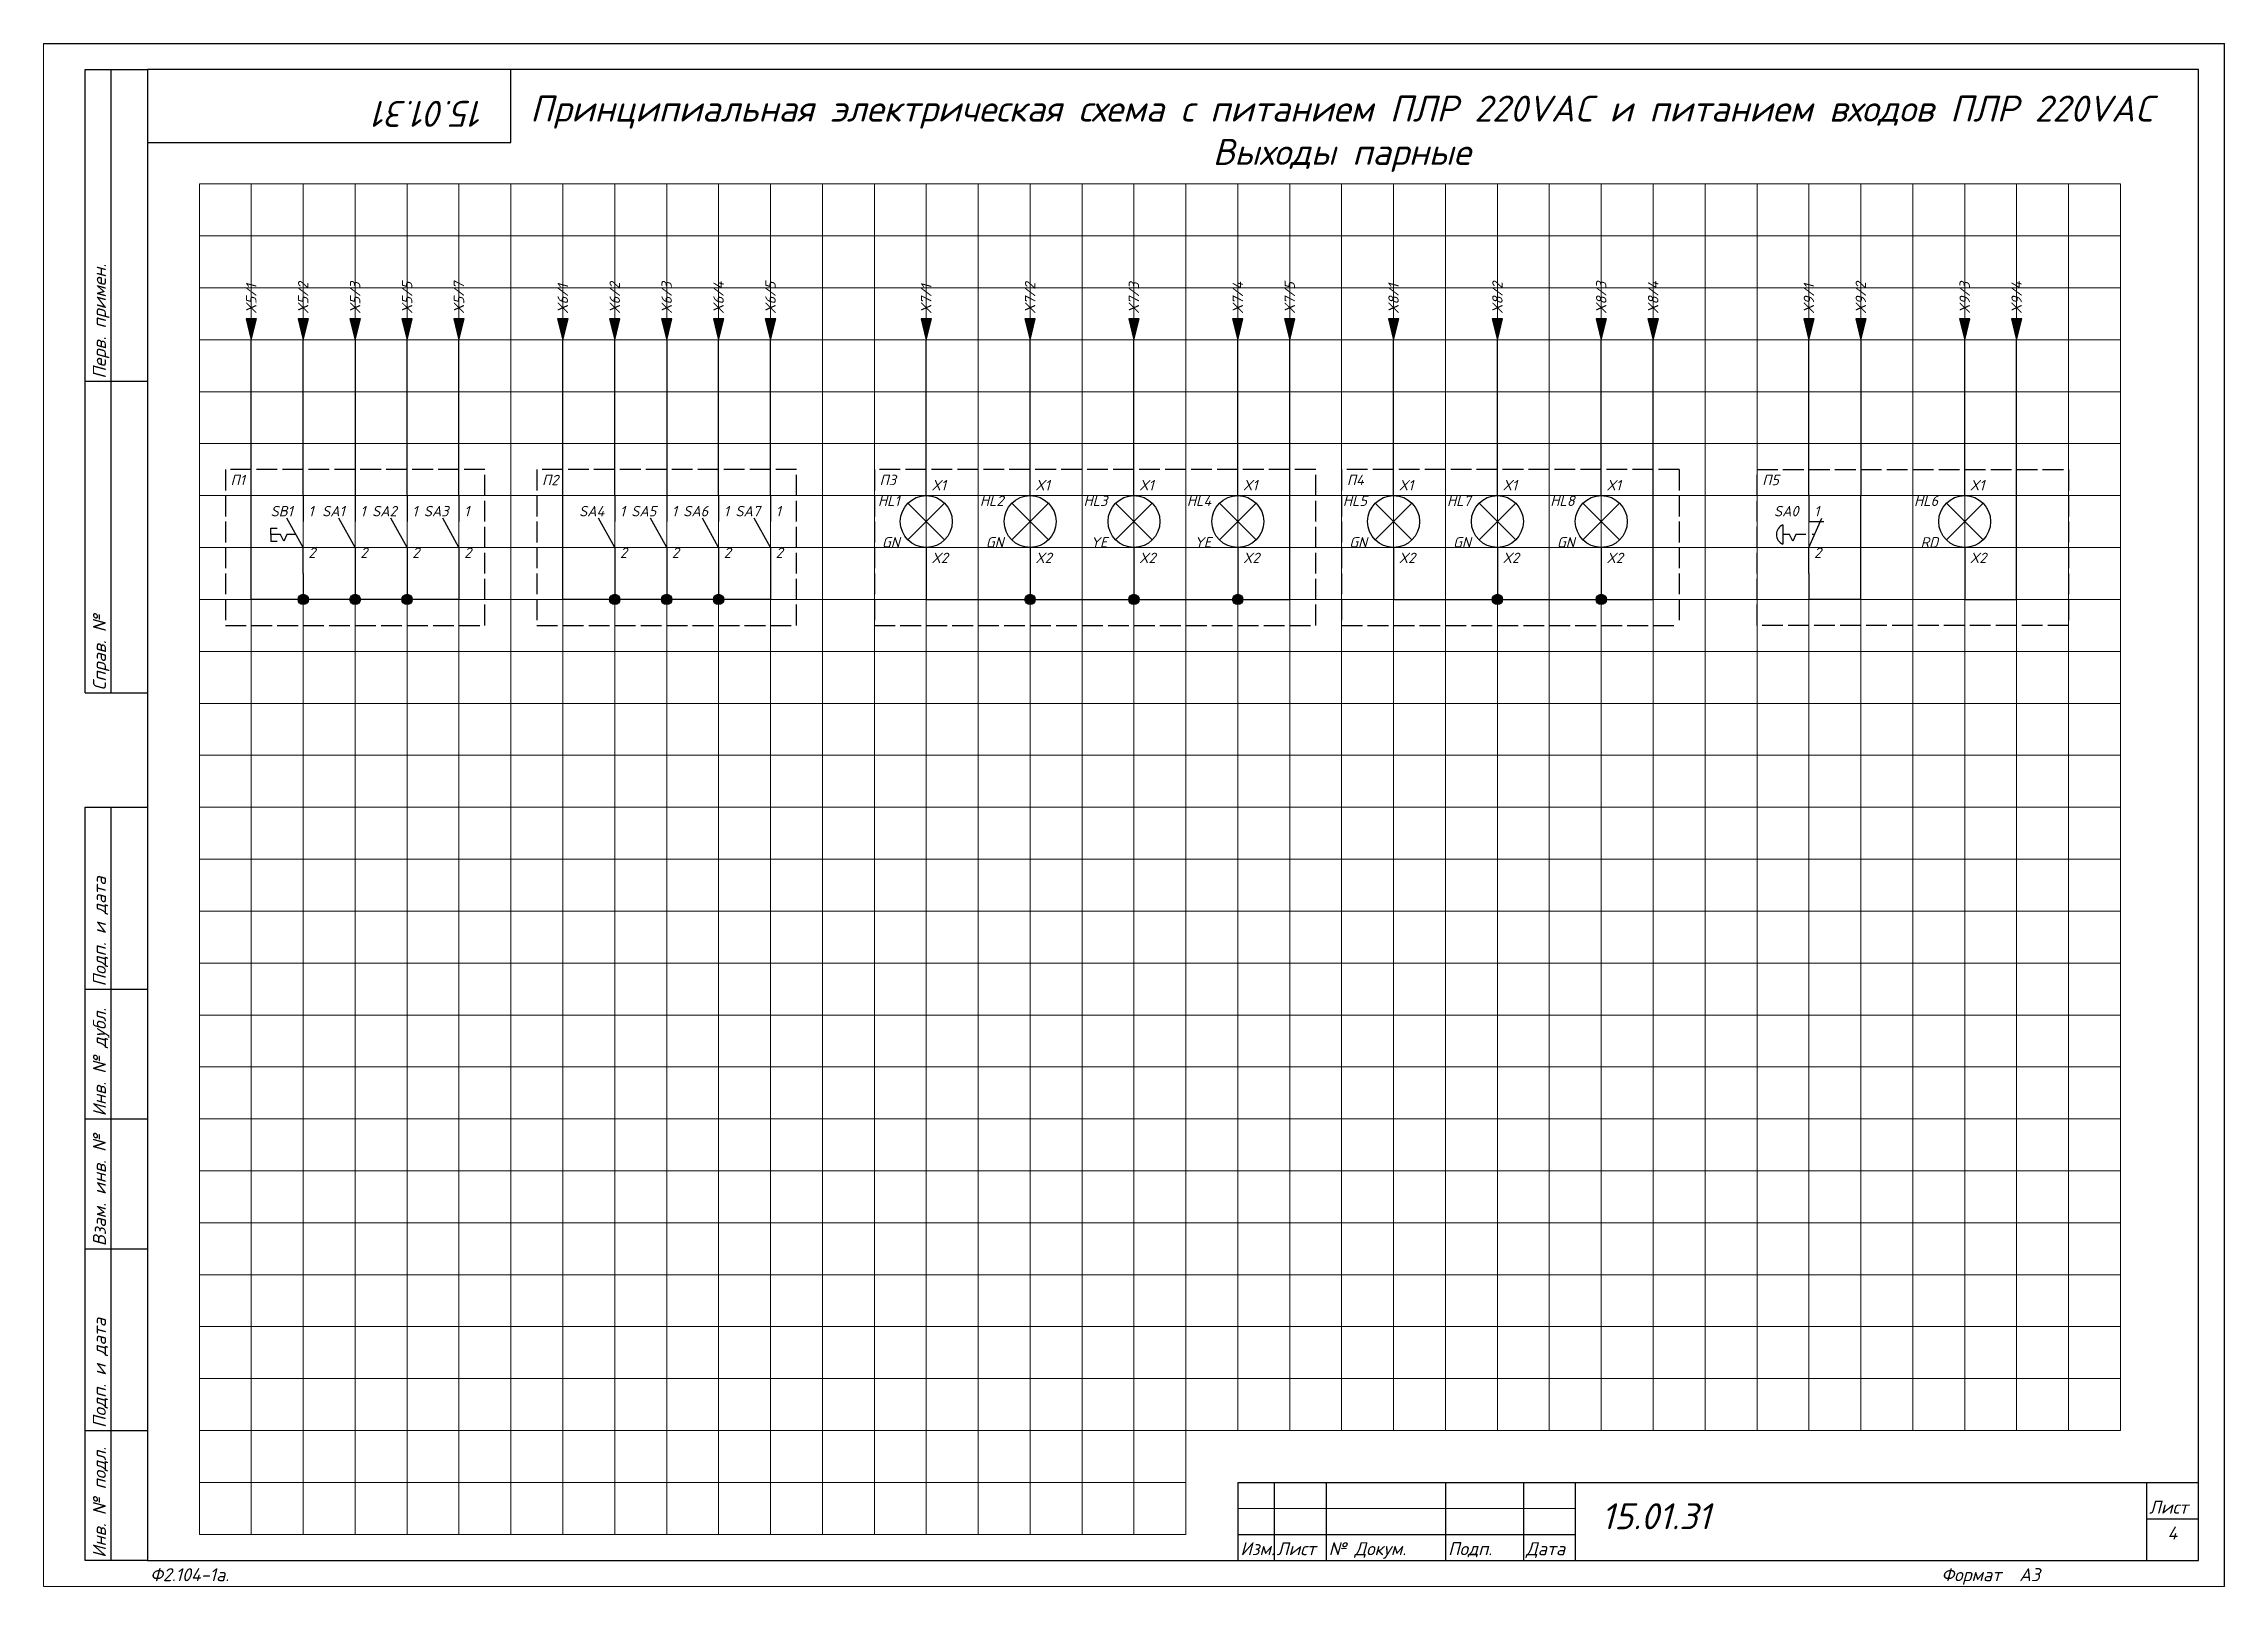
# Paper-space layout 'Эл4' of a CAD drawing. Header units: millimetres. Extents: x 0 to 420, y 0 to 297.
# The model-space entities are those that its viewports show. They can reach past a viewport. Long polylines and large blocks are cut down to what shows.
import ezdxf
from ezdxf.enums import TextEntityAlignment as Align

# ---------------------------------------------------------------- set-up
doc = ezdxf.new("R2010")
doc.units = ezdxf.units.MM
doc.linetypes.add('Ш4х1_Гост_ЕСКД', pattern=[5, 4, -1])
for name, color, linetype, lineweight in [('4', 4, 'Continuous', 15), ('Основная', 7, 'Continuous', 30), ('Штриховая', 7, 'Ш4х1_Гост_ЕСКД', 30)]:
    doc.layers.add(name, color=color, linetype=linetype, lineweight=lineweight)
doc.layers.add('Привязки', color=2, linetype='Continuous', lineweight=0, plot=False, transparency=0.8)
doc.layers.add('рамка', color=253, linetype='Continuous', lineweight=5, transparency=0.8)
doc.styles.add('текст', font='isocpeui.ttf')

psp = doc.layouts.new('Эл4')

msp = doc.modelspace()

# ---------------------------------------------------------------- texts
at = {"layer": 'Основная', "style": 'текст'}
for s, width, heights, insert, char_height, attachment_point in [('Принципиальная электрическая схема с питанием ПЛР 220VAC и питанием входов ПЛР 220VAC\\PВыходы парные', 333.9398066, [15.99579], (7410.0001, 586.99998), 5, 2), ('X1', 3, [0], (7331, 511), 2, 7), ('X1', 3, [0], (7351, 511), 2, 7), ('X1', 3, [0], (7371, 511), 2, 7), ('X1', 3, [0], (7391, 511), 2, 7), ('X1', 3, [0], (7421, 511), 2, 7), ('X1', 3, [0], (7441, 511), 2, 7), ('X1', 3, [0], (7461, 511), 2, 7), ('X1', 3, [0], (7531, 511), 2, 7), ('1', 3, [0], (7211, 506), 2, 7), ('1', 3, [0], (7221, 506), 2, 7), ('1', 3, [0], (7231, 506), 2, 7), ('1', 3, [0], (7241, 506), 2, 7), ('1', 3, [0], (7271, 506), 2, 7), ('1', 3, [0], (7281, 506), 2, 7), ('1', 3, [0], (7291, 506), 2, 7), ('1', 3, [0], (7301, 506), 2, 7), ('1', 3, [0], (7501, 506), 2, 7), ('2', 3, [0], (7211, 498), 2, 7), ('2', 3, [0], (7221, 498), 2, 7), ('2', 3, [0], (7231, 498), 2, 7), ('2', 3, [0], (7241, 498), 2, 7), ('2', 3, [0], (7271, 498), 2, 7), ('2', 3, [0], (7281, 498), 2, 7), ('2', 3, [0], (7291, 498), 2, 7), ('2', 3, [0], (7301, 498), 2, 7), ('2', 3, [0], (7501, 498), 2, 7), ('X2', 3, [0], (7331, 497), 2, 7), ('X2', 3, [0], (7351, 497), 2, 7), ('X2', 3, [0], (7371, 497), 2, 7), ('X2', 3, [0], (7391, 497), 2, 7), ('X2', 3, [0], (7421, 497), 2, 7), ('X2', 3, [0], (7441, 497), 2, 7), ('X2', 3, [0], (7461, 497), 2, 7), ('X2', 3, [0], (7531, 497), 2, 7)]:
    msp.add_mtext_dynamic_manual_height_columns(s, width=width, gutter_width=200, heights=heights, dxfattribs=dict(at, insert=insert, char_height=char_height, attachment_point=attachment_point))
at = {"layer": 'Основная', "char_height": 2, "attachment_point": 1, "rotation": 90, "style": 'текст'}
for s, insert in [('X5/1', (7199, 545)), ('X5/2', (7209, 545)), ('X5/3', (7219, 545)), ('X5/5', (7229, 545)), ('X5/7', (7239, 545)), ('X6/1', (7259, 545)), ('X6/2', (7269, 545)), ('X6/3', (7279, 545)), ('X6/4', (7289, 545)), ('X6/5', (7299, 545)), ('X7/1', (7329, 545)), ('X7/2', (7349, 545)), ('X7/3', (7369, 545)), ('X7/4', (7389, 545)), ('X7/5', (7399, 545)), ('X8/1', (7419, 545)), ('X8/2', (7439, 545)), ('X8/3', (7459, 545)), ('X8/4', (7469, 545)), ('X9/1', (7499, 545)), ('X9/2', (7509, 545)), ('X9/3', (7529, 545)), ('X9/4', (7539, 545))]:
    msp.add_mtext_dynamic_manual_height_columns(s, width=5.8793103, gutter_width=200, heights=[0], dxfattribs=dict(at, insert=insert))
at = {"layer": 'Основная', "char_height": 2, "width": 3.8793103, "style": 'текст'}
for s, insert, attachment_point in [('П1', (7196, 512), 7), ('П2', (7256, 512), 7), ('П3', (7321, 512), 7), ('П4', (7411, 512), 7), ('П5', (7491, 512), 7), ('HL1', (7324.87931, 508), 9), ('HL2', (7344.87931, 508), 9), ('HL3', (7364.87931, 508), 9), ('HL4', (7384.87931, 508), 9), ('HL5', (7414.87931, 508), 9), ('HL7', (7434.87931, 508), 9), ('HL8', (7454.87931, 508), 9), ('HL6', (7524.87931, 508), 9), ('SB1', (7208, 506), 9), ('SА1', (7218, 506), 9), ('SА2', (7228, 506), 9), ('SА3', (7238, 506), 9), ('SА4', (7268, 506), 9), ('SА5', (7278, 506), 9), ('SА6', (7288, 506), 9), ('SА7', (7298, 506), 9), ('SА0', (7498, 506), 9), ('GN', (7324.87931, 500), 9), ('GN', (7344.87931, 500), 9), ('YE', (7364.87931, 500), 9), ('YE', (7384.87931, 500), 9), ('GN', (7414.87931, 500), 9), ('GN', (7434.87931, 500), 9), ('GN', (7454.87931, 500), 9), ('RD', (7524.87931, 500), 9)]:
    msp.add_mtext(s, dxfattribs=dict(at, insert=insert, attachment_point=attachment_point))

# ---------------------------------------------------------------- blocks, each defined once
blk = doc.blocks.new('*U110')
for p, q in [((8, 232), (8, 292)), ((8, 292), (20, 292)), ((13, 232), (13, 292)), ((90, 292), (90, 292)), ((90, 292), (90, 292)), ((90, 278), (90, 292)), ((90, 292), (90, 292)), ((90, 292), (90, 292)), ((90, 292), (90, 292)), ((20, 278), (90, 278)), ((8, 232), (20, 232)), ((8, 172), (8, 232)), ((13, 172), (13, 232)), ((8, 172), (20, 172)), ((8, 115), (8, 150)), ((8, 150), (20, 150)), ((13, 115), (13, 150)), ((8, 90), (8, 115)), ((8, 115), (20, 115)), ((13, 90), (13, 115)), ((8, 65), (8, 90)), ((8, 90), (20, 90)), ((13, 65), (13, 90)), ((8, 30), (8, 65)), ((8, 65), (20, 65)), ((13, 30), (13, 65)), ((8, 5), (8, 30)), ((8, 30), (20, 30)), ((13, 5), (13, 30)), ((230, 20), (415, 20)), ((230, 20), (230, 5)), ((237, 20), (237, 5)), ((247, 20), (247, 5)), ((270, 20), (270, 5)), ((285, 20), (285, 5)), ((295, 20), (295, 5)), ((405, 20), (405, 5)), ((415, 20), (415, 20)), ((415, 20), (415, 20)), ((405, 13), (415, 13)), ((230, 10), (295, 10)), ((20, 5), (8, 5)), ((230, 5), (295, 5)), ((415, 5), (415, 5)), ((415, 5), (415, 5)), ((415, 5), (415, 5)), ((415, 5), (415, 5)), ((415, 5), (415, 5)), ((415, 5), (415, 5)), ((415, 5), (415, 5))]:
    blk.add_line(p, q)
blk.add_lwpolyline([(20, 5), (415, 5), (415, 292), (20, 292)], close=True)
at = {"layer": '4'}
for p, q in [((230, 15), (295, 15)), ((415, 5), (415, 5)), ((415, 5), (415, 5)), ((415, 5), (415, 5)), ((415, 5), (415, 5)), ((415, 5), (415, 5)), ((415, 5), (415, 5)), ((415, 5), (415, 5)), ((415, 5), (415, 5)), ((415, 5), (415, 5))]:
    blk.add_line(p, q, dxfattribs=at)
at = {"layer": 'Привязки'}
blk.add_lwpolyline([(0, 0), (420, 0), (420, 297), (0, 297)], close=True, dxfattribs=at)
at = {"layer": 'рамка'}
blk.add_lwpolyline([(0, 297), (420, 297), (420, 0), (0, 0)], close=True, dxfattribs=at)
at = {"style": 'текст'}
for s, p in [('Перв. примен.', (12, 232.5)), ('Справ. №', (12, 172.5)), ('Подп. и дата', (12, 115.5)), ('Инв. № дубл.', (12, 90.5)), ('Взам. инв. №', (12, 65.5)), ('Подп. и дата', (12, 30.5)), ('Инв. № подл.', (12, 5.5))]:
    blk.add_text(s, height=2.5, rotation=90, dxfattribs=at).set_placement(p)
for s, height, p in [('Лист', 2.5, (405.5, 14)), ('Изм.', 2.5, (230.5, 6)), ('Лист', 2.5, (237.5, 6)), ('№ Докум.', 2.5, (247.5, 6)), ('Подп.', 2.5, (270.5, 6)), ('Дата', 2.5, (285.5, 6)), ('Ф2.104-1.', 0.005, (20, 4.99)), ('Разраб.', 0.0000135, (415, 5)), ('Пров.', 0.0000135, (415, 5)), ('Т.контр.', 0.0000135, (415, 5)), ('Н.контр.', 0.0000135, (415, 5)), ('Утв.', 0.0000135, (415, 5)), ('Лит.', 0.0000135, (415, 5)), ('Масса', 0.0000135, (415, 5)), ('Масштаб', 0.0000135, (415, 5)), ('Листов', 0.0000135, (415, 5)), ('Ф2.104-1а.', 2.5, (20.5, 1)), ('Формат', 2.5, (365.5, 1)), ('А3', 2.5, (380.5, 1)), ('А4', 0.025, (419.61, 0.01)), ('А2', 0.00833, (419.87, 0)), ('А1', 0.00625, (419.9, 0)), ('А0', 0.005, (419.92, 0))]:
    blk.add_text(s, height=height, dxfattribs=at).set_placement(p)
for tag, p, height in [('12', (90, 292), 0.00000373), ('13', (90, 292), 0.00000373), ('27', (90, 292), 0.00000522), ('29', (105, 249), 3.5), ('ИЗМ2', (230.5, 16), 2.5), ('ЛИСТИЗМ2', (237.5, 16), 2.5), ('№ДОКУМИЗМ2', (247.5, 16), 2.5), ('28', (415, 20), 0.0000438), ('ИЗМ1', (230.5, 11), 2.5), ('ЛИСТИЗМ1', (237.5, 11), 2.5), ('№ДОКУМИЗМ1', (247.5, 11), 2.5), ('ПОДПИЗМ1', (270.5, 11), 2.5), ('ДАТАИЗМ1', (285.5, 11), 2.5), ('ДАТАНКОНТР', (285.5, 11), 2.5), ('ОБОЗНАЧЕНИЕ', (300, 11), 5), ('ДАТАУТВ', (285.5, 6), 2.5), ('РАЗРАБ', (415, 5), 0.0000135), ('ЛИСТОВ', (415, 5), 0.0000135), ('ПРОВ', (415, 5), 0.0000135), ('ТКОНТР', (415, 5), 0.0000135), ('НКОНТР', (415, 5), 0.0000135), ('УТВ', (415, 5), 0.0000135), ('10', (415, 5), 0.0000135), ('11', (415, 5), 0.0000135), ('ПОДПИЗМ2', (415, 5), 0.0000135), ('ДАТАИЗМ2', (415, 5), 0.0000135), ('ИЗМ3', (415, 5), 0.0000135), ('ЛИСТИЗМ3', (415, 5), 0.0000135), ('№ДОКУМИЗМ3', (415, 5), 0.0000135), ('ПОДПИЗМ3', (415, 5), 0.0000135), ('ДАТАИЗМ3', (415, 5), 0.0000135), ('ИЗМ4', (415, 5), 0.0000135), ('ЛИСТИЗМ4', (415, 5), 0.0000135), ('№ДОКУМИЗМ4', (415, 5), 0.0000135), ('ПОДПИЗМ4', (415, 5), 0.0000135), ('ДАТАИЗМ4', (415, 5), 0.0000135), ('ДАТАРАЗРАБ', (415, 5), 0.0000135), ('ДАТАПРОВ', (415, 5), 0.0000135), ('ДАТАТКОНТР', (415, 5), 0.0000135)]:
    blk.add_attdef(tag, p, '', height=height, dxfattribs=at)
for tag, p, height, rotation in [('ОБОЗНАЧЕНИЕ-ВЕРХ', (85, 286), 3.5, 180), ('ПРИМЕНЯЕМОСТЬ', (19, 232.5), 2.5, 90), ('СПРАВ№', (19, 172.5), 2.5, 90), ('ДАТАУЧЁТАДУБЛ', (19, 115.5), 2.5, 90), ('ИНВ№ДУБЛ', (19, 90.5), 2.5, 90), ('ВЗАМИНВ№', (19, 65.5), 2.5, 90), ('ДАТАУЧЁТА', (19, 30.5), 2.5, 90), ('ИНВ№ПОДЛ', (19, 5.5), 2.5, 90)]:
    blk.add_attdef(tag, p, '', height=height, rotation=rotation, dxfattribs=at)
blk.add_attdef('30', text='', height=5, dxfattribs=at).set_placement((355, 34), align=Align.MIDDLE)
for tag, height, p in [('ЛИСТ', 2.5, (410, 9)), ('НАИМЕНОВАНИЕ1', 0.000027, (415, 5)), ('НАИМЕНОВАНИЕ2', 0.0000189, (415, 5)), ('НАИМЕНОВАНИЕ3', 0.0000189, (415, 5)), ('НАИМЕНОВАНИЕ4', 0.0000135, (415, 5)), ('МАССА', 0.0000189, (415, 5)), ('МАСШТАБ', 0.0000189, (415, 5)), ('МАТЕРИАЛ1', 0.0000135, (415, 5)), ('МАТЕРИАЛ2', 0.0000135, (415, 5)), ('МАТЕРИАЛ3', 0.0000135, (415, 5)), ('ПРЕДПРИЯТИЕ1', 0.0000189, (415, 5)), ('ПРЕДПРИЯТИЕ2', 0.0000189, (415, 5)), ('ПРЕДПРИЯТИЕ3', 0.0000189, (415, 5))]:
    blk.add_attdef(tag, text='', height=height, dxfattribs=at).set_placement(p, align=Align.CENTER)
for tag in ['ЛИТЕРА', 'ЛИТЕРА2', 'ЛИТЕРА3']:
    blk.add_attdef(tag, text='', height=0.0000135, dxfattribs=at).set_placement((415, 5), align=Align.RIGHT)
for tag in ['ИНДЕКС', 'ИНДЕКС2', 'ИНДЕКС3']:
    blk.add_attdef(tag, text='', height=0.0000135, dxfattribs=at).set_placement((415, 5), align=Align.TOP_LEFT)

# ---------------------------------------------------------------- hatches: boundary and pattern name
at = {"layer": 'Основная'}
h = msp.add_hatch(color=256, dxfattribs=at)
h.dxf.hatch_style = 1
h.paths.add_polyline_path([(7200, 540), (7201, 544), (7200, 544)])
h.paths.add_polyline_path([(7200, 540), (7200, 544), (7199, 544)])
h = msp.add_hatch(color=256, dxfattribs=at)
h.dxf.hatch_style = 1
h.paths.add_polyline_path([(7210, 540), (7211, 544), (7210, 544)])
h.paths.add_polyline_path([(7210, 540), (7210, 544), (7209, 544)])
h = msp.add_hatch(color=256, dxfattribs=at)
h.dxf.hatch_style = 1
h.paths.add_polyline_path([(7220, 540), (7221, 544), (7220, 544)])
h.paths.add_polyline_path([(7220, 540), (7220, 544), (7219, 544)])
h = msp.add_hatch(color=256, dxfattribs=at)
h.dxf.hatch_style = 1
h.paths.add_polyline_path([(7230, 540), (7231, 544), (7230, 544)])
h.paths.add_polyline_path([(7230, 540), (7230, 544), (7229, 544)])
h = msp.add_hatch(color=256, dxfattribs=at)
h.dxf.hatch_style = 1
h.paths.add_polyline_path([(7240, 540), (7241, 544), (7240, 544)])
h.paths.add_polyline_path([(7240, 540), (7240, 544), (7239, 544)])
h = msp.add_hatch(color=256, dxfattribs=at)
h.dxf.hatch_style = 1
h.paths.add_polyline_path([(7260, 540), (7261, 544), (7260, 544)])
h.paths.add_polyline_path([(7260, 540), (7260, 544), (7259, 544)])
h = msp.add_hatch(color=256, dxfattribs=at)
h.dxf.hatch_style = 1
h.paths.add_polyline_path([(7270, 540), (7271, 544), (7270, 544)])
h.paths.add_polyline_path([(7270, 540), (7270, 544), (7269, 544)])
h = msp.add_hatch(color=256, dxfattribs=at)
h.dxf.hatch_style = 1
h.paths.add_polyline_path([(7280, 540), (7281, 544), (7280, 544)])
h.paths.add_polyline_path([(7280, 540), (7280, 544), (7279, 544)])
h = msp.add_hatch(color=256, dxfattribs=at)
h.dxf.hatch_style = 1
h.paths.add_polyline_path([(7290, 540), (7291, 544), (7290, 544)])
h.paths.add_polyline_path([(7290, 540), (7290, 544), (7289, 544)])
h = msp.add_hatch(color=256, dxfattribs=at)
h.dxf.hatch_style = 1
h.paths.add_polyline_path([(7300, 540), (7301, 544), (7300, 544)])
h.paths.add_polyline_path([(7300, 540), (7300, 544), (7299, 544)])
h = msp.add_hatch(color=256, dxfattribs=at)
h.dxf.hatch_style = 1
h.paths.add_polyline_path([(7330, 540), (7331, 544), (7330, 544)])
h.paths.add_polyline_path([(7330, 540), (7330, 544), (7329, 544)])
h = msp.add_hatch(color=256, dxfattribs=at)
h.dxf.hatch_style = 1
h.paths.add_polyline_path([(7350, 540), (7351, 544), (7350, 544)])
h.paths.add_polyline_path([(7350, 540), (7350, 544), (7349, 544)])
h = msp.add_hatch(color=256, dxfattribs=at)
h.dxf.hatch_style = 1
h.paths.add_polyline_path([(7370, 540), (7371, 544), (7370, 544)])
h.paths.add_polyline_path([(7370, 540), (7370, 544), (7369, 544)])
h = msp.add_hatch(color=256, dxfattribs=at)
h.dxf.hatch_style = 1
h.paths.add_polyline_path([(7390, 540), (7391, 544), (7390, 544)])
h.paths.add_polyline_path([(7390, 540), (7390, 544), (7389, 544)])
h = msp.add_hatch(color=256, dxfattribs=at)
h.dxf.hatch_style = 1
h.paths.add_polyline_path([(7400, 540), (7401, 544), (7400, 544)])
h.paths.add_polyline_path([(7400, 540), (7400, 544), (7399, 544)])
h = msp.add_hatch(color=256, dxfattribs=at)
h.dxf.hatch_style = 1
h.paths.add_polyline_path([(7420, 540), (7421, 544), (7420, 544)])
h.paths.add_polyline_path([(7420, 540), (7420, 544), (7419, 544)])
h = msp.add_hatch(color=256, dxfattribs=at)
h.dxf.hatch_style = 1
h.paths.add_polyline_path([(7440, 540), (7441, 544), (7440, 544)])
h.paths.add_polyline_path([(7440, 540), (7440, 544), (7439, 544)])
h = msp.add_hatch(color=256, dxfattribs=at)
h.dxf.hatch_style = 1
h.paths.add_polyline_path([(7460, 540), (7461, 544), (7460, 544)])
h.paths.add_polyline_path([(7460, 540), (7460, 544), (7459, 544)])
h = msp.add_hatch(color=256, dxfattribs=at)
h.dxf.hatch_style = 1
h.paths.add_polyline_path([(7470, 540), (7471, 544), (7470, 544)])
h.paths.add_polyline_path([(7470, 540), (7470, 544), (7469, 544)])
h = msp.add_hatch(color=256, dxfattribs=at)
h.dxf.hatch_style = 1
h.paths.add_polyline_path([(7500, 540), (7501, 544), (7500, 544)])
h.paths.add_polyline_path([(7500, 540), (7500, 544), (7499, 544)])
h = msp.add_hatch(color=256, dxfattribs=at)
h.dxf.hatch_style = 1
h.paths.add_polyline_path([(7510, 540), (7511, 544), (7510, 544)])
h.paths.add_polyline_path([(7510, 540), (7510, 544), (7509, 544)])
h = msp.add_hatch(color=256, dxfattribs=at)
h.dxf.hatch_style = 1
h.paths.add_polyline_path([(7530, 540), (7531, 544), (7530, 544)])
h.paths.add_polyline_path([(7530, 540), (7530, 544), (7529, 544)])
h = msp.add_hatch(color=256, dxfattribs=at)
h.dxf.hatch_style = 1
h.paths.add_polyline_path([(7540, 540), (7541, 544), (7540, 544)])
h.paths.add_polyline_path([(7540, 540), (7540, 544), (7539, 544)])
h = msp.add_hatch(color=256, dxfattribs=at)
h.dxf.hatch_style = 1
h.paths.add_polyline_path([(7210, 490), (7210, 491, 0.414213562), (7209, 490)])
h.paths.add_polyline_path([(7211, 490, 0.414213562), (7210, 491), (7210, 490)])
h.paths.add_polyline_path([(7209, 490, 0.414213562), (7210, 489), (7210, 490)])
h.paths.add_polyline_path([(7210, 490), (7210, 489, 0.414213562), (7211, 490)])
h = msp.add_hatch(color=256, dxfattribs=at)
h.dxf.hatch_style = 1
h.paths.add_polyline_path([(7220, 490), (7220, 491, 0.414213562), (7219, 490)])
h.paths.add_polyline_path([(7221, 490, 0.414213562), (7220, 491), (7220, 490)])
h.paths.add_polyline_path([(7219, 490, 0.414213562), (7220, 489), (7220, 490)])
h.paths.add_polyline_path([(7220, 490), (7220, 489, 0.414213562), (7221, 490)])
h = msp.add_hatch(color=256, dxfattribs=at)
h.dxf.hatch_style = 1
h.paths.add_polyline_path([(7230, 490), (7230, 491, 0.414213562), (7229, 490)])
h.paths.add_polyline_path([(7231, 490, 0.414213562), (7230, 491), (7230, 490)])
h.paths.add_polyline_path([(7229, 490, 0.414213562), (7230, 489), (7230, 490)])
h.paths.add_polyline_path([(7230, 490), (7230, 489, 0.414213562), (7231, 490)])
h = msp.add_hatch(color=256, dxfattribs=at)
h.dxf.hatch_style = 1
h.paths.add_polyline_path([(7270, 490), (7270, 491, 0.414213562), (7269, 490)])
h.paths.add_polyline_path([(7271, 490, 0.414213562), (7270, 491), (7270, 490)])
h.paths.add_polyline_path([(7269, 490, 0.414213562), (7270, 489), (7270, 490)])
h.paths.add_polyline_path([(7270, 490), (7270, 489, 0.414213562), (7271, 490)])
h = msp.add_hatch(color=256, dxfattribs=at)
h.dxf.hatch_style = 1
h.paths.add_polyline_path([(7280, 490), (7280, 491, 0.414213562), (7279, 490)])
h.paths.add_polyline_path([(7281, 490, 0.414213562), (7280, 491), (7280, 490)])
h.paths.add_polyline_path([(7279, 490, 0.414213562), (7280, 489), (7280, 490)])
h.paths.add_polyline_path([(7280, 490), (7280, 489, 0.414213562), (7281, 490)])
h = msp.add_hatch(color=256, dxfattribs=at)
h.dxf.hatch_style = 1
h.paths.add_polyline_path([(7290, 490), (7290, 491, 0.414213562), (7289, 490)])
h.paths.add_polyline_path([(7291, 490, 0.414213562), (7290, 491), (7290, 490)])
h.paths.add_polyline_path([(7289, 490, 0.414213562), (7290, 489), (7290, 490)])
h.paths.add_polyline_path([(7290, 490), (7290, 489, 0.414213562), (7291, 490)])
h = msp.add_hatch(color=256, dxfattribs=at)
h.dxf.hatch_style = 1
h.paths.add_polyline_path([(7350, 490), (7350, 491, 0.414213562), (7349, 490)])
h.paths.add_polyline_path([(7351, 490, 0.414213562), (7350, 491), (7350, 490)])
h.paths.add_polyline_path([(7349, 490, 0.414213562), (7350, 489), (7350, 490)])
h.paths.add_polyline_path([(7350, 490), (7350, 489, 0.414213562), (7351, 490)])
h = msp.add_hatch(color=256, dxfattribs=at)
h.dxf.hatch_style = 1
h.paths.add_polyline_path([(7370, 490), (7370, 491, 0.414213562), (7369, 490)])
h.paths.add_polyline_path([(7371, 490, 0.414213562), (7370, 491), (7370, 490)])
h.paths.add_polyline_path([(7369, 490, 0.414213562), (7370, 489), (7370, 490)])
h.paths.add_polyline_path([(7370, 490), (7370, 489, 0.414213562), (7371, 490)])
h = msp.add_hatch(color=256, dxfattribs=at)
h.dxf.hatch_style = 1
h.paths.add_polyline_path([(7390, 490), (7390, 491, 0.414213562), (7389, 490)])
h.paths.add_polyline_path([(7391, 490, 0.414213562), (7390, 491), (7390, 490)])
h.paths.add_polyline_path([(7389, 490, 0.414213562), (7390, 489), (7390, 490)])
h.paths.add_polyline_path([(7390, 490), (7390, 489, 0.414213562), (7391, 490)])
h = msp.add_hatch(color=256, dxfattribs=at)
h.dxf.hatch_style = 1
h.paths.add_polyline_path([(7440, 490), (7440, 491, 0.414213562), (7439, 490)])
h.paths.add_polyline_path([(7441, 490, 0.414213562), (7440, 491), (7440, 490)])
h.paths.add_polyline_path([(7439, 490, 0.414213562), (7440, 489), (7440, 490)])
h.paths.add_polyline_path([(7440, 490), (7440, 489, 0.414213562), (7441, 490)])
h = msp.add_hatch(color=256, dxfattribs=at)
h.dxf.hatch_style = 1
h.paths.add_polyline_path([(7460, 490), (7460, 491, 0.414213562), (7459, 490)])
h.paths.add_polyline_path([(7461, 490, 0.414213562), (7460, 491), (7460, 490)])
h.paths.add_polyline_path([(7459, 490, 0.414213562), (7460, 489), (7460, 490)])
h.paths.add_polyline_path([(7460, 490), (7460, 489, 0.414213562), (7461, 490)])

# ---------------------------------------------------------------- linework, layer by layer
for p, q in [((7199, 544), (7200, 540)), ((7201, 544), (7199, 544)), ((7200, 540), (7201, 544)), ((7209, 544), (7210, 540)), ((7211, 544), (7209, 544)), ((7210, 540), (7211, 544)), ((7219, 544), (7220, 540)), ((7221, 544), (7219, 544)), ((7220, 540), (7221, 544)), ((7229, 544), (7230, 540)), ((7231, 544), (7229, 544)), ((7230, 540), (7231, 544)), ((7239, 544), (7240, 540)), ((7241, 544), (7239, 544)), ((7240, 540), (7241, 544)), ((7259, 544), (7260, 540)), ((7261, 544), (7259, 544)), ((7260, 540), (7261, 544)), ((7269, 544), (7270, 540)), ((7271, 544), (7269, 544)), ((7270, 540), (7271, 544)), ((7279, 544), (7280, 540)), ((7281, 544), (7279, 544)), ((7280, 540), (7281, 544)), ((7289, 544), (7290, 540)), ((7291, 544), (7289, 544)), ((7290, 540), (7291, 544)), ((7299, 544), (7300, 540)), ((7301, 544), (7299, 544)), ((7300, 540), (7301, 544)), ((7329, 544), (7330, 540)), ((7331, 544), (7329, 544)), ((7330, 540), (7331, 544)), ((7349, 544), (7350, 540)), ((7351, 544), (7349, 544)), ((7350, 540), (7351, 544)), ((7369, 544), (7370, 540)), ((7371, 544), (7369, 544)), ((7370, 540), (7371, 544)), ((7389, 544), (7390, 540)), ((7391, 544), (7389, 544)), ((7390, 540), (7391, 544)), ((7399, 544), (7400, 540)), ((7401, 544), (7399, 544)), ((7400, 540), (7401, 544)), ((7419, 544), (7420, 540)), ((7421, 544), (7419, 544)), ((7420, 540), (7421, 544)), ((7439, 544), (7440, 540)), ((7441, 544), (7439, 544)), ((7440, 540), (7441, 544)), ((7459, 544), (7460, 540)), ((7461, 544), (7459, 544)), ((7460, 540), (7461, 544)), ((7469, 544), (7470, 540)), ((7471, 544), (7469, 544)), ((7470, 540), (7471, 544)), ((7499, 544), (7500, 540)), ((7501, 544), (7499, 544)), ((7500, 540), (7501, 544)), ((7509, 544), (7510, 540)), ((7511, 544), (7509, 544)), ((7510, 540), (7511, 544)), ((7529, 544), (7530, 540)), ((7531, 544), (7529, 544)), ((7530, 540), (7531, 544)), ((7539, 544), (7540, 540)), ((7541, 544), (7539, 544)), ((7540, 540), (7541, 544)), ((7200, 490), (7200, 540)), ((7210, 535), (7210, 540)), ((7220, 540), (7220, 510)), ((7230, 510), (7230, 540)), ((7240, 535), (7240, 540)), ((7260, 490), (7260, 540)), ((7270, 535), (7270, 540)), ((7280, 540), (7280, 510)), ((7290, 510), (7290, 540)), ((7300, 535), (7300, 540)), ((7330, 510), (7330, 540)), ((7350, 510), (7350, 540)), ((7370, 510), (7370, 540)), ((7390, 510), (7390, 540)), ((7400, 520), (7400, 540)), ((7420, 510), (7420, 540)), ((7440, 510), (7440, 540)), ((7460, 510), (7460, 540)), ((7470, 520), (7470, 540)), ((7500, 530), (7500, 540)), ((7510, 540), (7510, 510)), ((7530, 530), (7530, 540)), ((7540, 510), (7540, 540)), ((7210, 530), (7210, 535)), ((7240, 530), (7240, 535)), ((7270, 530), (7270, 535)), ((7300, 530), (7300, 535)), ((7210, 510), (7210, 530)), ((7240, 510), (7240, 530)), ((7270, 510), (7270, 530)), ((7300, 510), (7300, 530)), ((7500, 510), (7500, 530)), ((7530, 510), (7530, 530)), ((7400, 490), (7400, 520)), ((7470, 490), (7470, 520)), ((7210, 510), (7210, 505)), ((7220, 510), (7220, 505)), ((7230, 510), (7230, 505)), ((7240, 510), (7240, 505)), ((7270, 510), (7270, 505)), ((7280, 510), (7280, 505)), ((7290, 510), (7290, 505)), ((7300, 510), (7300, 505)), ((7326.46447, 508.53553), (7333.53553, 501.46447)), ((7326.46447, 501.46447), (7333.53553, 508.53553)), ((7346.46447, 508.53553), (7353.53553, 501.46447)), ((7346.46447, 501.46447), (7353.53553, 508.53553)), ((7366.46447, 508.53553), (7373.53553, 501.46447)), ((7366.46447, 501.46447), (7373.53553, 508.53553)), ((7386.46447, 508.53553), (7393.53553, 501.46447)), ((7386.46447, 501.46447), (7393.53553, 508.53553)), ((7416.46447, 508.53553), (7423.53553, 501.46447)), ((7416.46447, 501.46447), (7423.53553, 508.53553)), ((7436.46447, 508.53553), (7443.53553, 501.46447)), ((7436.46447, 501.46447), (7443.53553, 508.53553)), ((7456.46447, 508.53553), (7463.53553, 501.46447)), ((7456.46447, 501.46447), (7463.53553, 508.53553)), ((7500, 510), (7500, 505)), ((7510, 490), (7510, 510)), ((7526.46447, 508.53553), (7533.53553, 501.46447)), ((7526.46447, 501.46447), (7533.53553, 508.53553)), ((7540, 490), (7540, 510)), ((7210, 500), (7206.875, 505.625)), ((7220, 500), (7216.875, 505.625)), ((7230, 500), (7226.875, 505.625)), ((7240, 500), (7236.875, 505.625)), ((7270, 500), (7266.875, 505.625)), ((7280, 500), (7276.875, 505.625)), ((7290, 500), (7286.875, 505.625)), ((7300, 500), (7296.875, 505.625)), ((7495, 504.375), (7495, 500.625)), ((7500, 500), (7502.5, 505.625)), ((7500, 505), (7502.8678, 505)), ((7203.75, 503.75), (7205, 503.75)), ((7203.75, 502.5), (7203.75, 503.75)), ((7205.625, 502.5), (7203.75, 502.5)), ((7203.75, 502.5), (7203.75, 501.25)), ((7203.75, 501.25), (7205, 501.25)), ((7206.25, 501.25), (7205.625, 502.5)), ((7206.875, 502.5), (7206.25, 501.25)), ((7208.61111, 502.5), (7206.875, 502.5)), ((7210, 495), (7210, 500)), ((7220, 500), (7220, 495)), ((7230, 500), (7230, 495)), ((7240, 500), (7240, 495)), ((7270, 500), (7270, 495)), ((7280, 500), (7280, 495)), ((7290, 500), (7290, 495)), ((7300, 500), (7300, 495)), ((7330, 500), (7330, 495)), ((7350, 500), (7350, 495)), ((7370, 500), (7370, 495)), ((7390, 500), (7390, 495)), ((7420, 500), (7420, 495)), ((7440, 500), (7440, 495)), ((7460, 500), (7460, 495)), ((7496.25, 502.5), (7495, 502.5)), ((7496.875, 501.25), (7496.25, 502.5)), ((7497.5, 502.5), (7496.875, 501.25)), ((7499.375, 502.5), (7497.5, 502.5)), ((7500, 495), (7500, 500)), ((7501.11111, 502.5), (7500.625, 502.5)), ((7530, 500), (7530, 495)), ((7210, 495), (7210, 490)), ((7220, 495), (7220, 490)), ((7230, 495), (7230, 490)), ((7240, 495), (7240, 490)), ((7270, 495), (7270, 490)), ((7280, 495), (7280, 490)), ((7290, 495), (7290, 490)), ((7300, 495), (7300, 490)), ((7330, 495), (7330, 490)), ((7350, 495), (7350, 490)), ((7370, 495), (7370, 490)), ((7390, 495), (7390, 490)), ((7420, 495), (7420, 490)), ((7440, 495), (7440, 490)), ((7460, 495), (7460, 490)), ((7500, 495), (7500, 490)), ((7530, 495), (7530, 490)), ((7240, 490), (7200, 490)), ((7300, 490), (7260, 490)), ((7330, 490), (7400, 490)), ((7420, 490), (7470, 490)), ((7510, 490), (7500, 490)), ((7530, 490), (7540, 490))]:
    msp.add_line(p, q, dxfattribs=at)
for centre, radius in [((7330, 505), 5), ((7350, 505), 5), ((7370, 505), 5), ((7390, 505), 5), ((7420, 505), 5), ((7440, 505), 5), ((7460, 505), 5), ((7530, 505), 5), ((7210, 490), 1), ((7220, 490), 1), ((7230, 490), 1), ((7270, 490), 1), ((7280, 490), 1), ((7290, 490), 1), ((7350, 490), 1), ((7370, 490), 1), ((7390, 490), 1), ((7440, 490), 1), ((7460, 490), 1)]:
    msp.add_circle(centre, radius, dxfattribs=at)
msp.add_arc((7495.78125, 502.5), 2.03125, 112.6198649, 247.3801351, dxfattribs=at)
at = {"layer": 'Привязки'}
for p, q in [((7190, 570), (7560, 570)), ((7190, 310), (7190, 570)), ((7200, 570), (7200, 310)), ((7210, 570), (7210, 310)), ((7220, 570), (7220, 310)), ((7230, 570), (7230, 310)), ((7240, 570), (7240, 310)), ((7250, 570), (7250, 310)), ((7260, 570), (7260, 310)), ((7270, 570), (7270, 310)), ((7280, 570), (7280, 310)), ((7290, 570), (7290, 310)), ((7300, 570), (7300, 310)), ((7310, 570), (7310, 310)), ((7320, 570), (7320, 310)), ((7330, 570), (7330, 310)), ((7340, 570), (7340, 310)), ((7350, 570), (7350, 310)), ((7360, 570), (7360, 310)), ((7370, 570), (7370, 310)), ((7380, 570), (7380, 330)), ((7390, 570), (7390, 330)), ((7400, 570), (7400, 330)), ((7410, 570), (7410, 330)), ((7420, 570), (7420, 330)), ((7430, 570), (7430, 330)), ((7440, 570), (7440, 330)), ((7450, 570), (7450, 330)), ((7460, 570), (7460, 330)), ((7470, 570), (7470, 330)), ((7480, 570), (7480, 330)), ((7490, 570), (7490, 330)), ((7500, 570), (7500, 330)), ((7510, 570), (7510, 330)), ((7520, 570), (7520, 330)), ((7530, 570), (7530, 330)), ((7540, 570), (7540, 330)), ((7550, 570), (7550, 330)), ((7560, 570), (7560, 330)), ((7190, 560), (7560, 560)), ((7190, 550), (7560, 550)), ((7190, 540), (7560, 540)), ((7190, 530), (7560, 530)), ((7190, 520), (7560, 520)), ((7190, 510), (7560, 510)), ((7190, 500), (7560, 500)), ((7190, 490), (7560, 490)), ((7190, 480), (7560, 480)), ((7190, 470), (7560, 470)), ((7190, 460), (7560, 460)), ((7190, 450), (7560, 450)), ((7190, 440), (7560, 440)), ((7190, 430), (7560, 430)), ((7190, 420), (7560, 420)), ((7190, 410), (7560, 410)), ((7190, 400), (7560, 400)), ((7190, 390), (7560, 390)), ((7190, 380), (7560, 380)), ((7190, 370), (7560, 370)), ((7190, 360), (7560, 360)), ((7190, 350), (7560, 350)), ((7190, 340), (7560, 340)), ((7190, 330), (7380, 330)), ((7560, 330), (7380, 330)), ((7380, 330), (7380, 310)), ((7190, 320), (7380, 320)), ((7380, 310), (7190, 310))]:
    msp.add_line(p, q, dxfattribs=at)
at = {"layer": 'Штриховая'}
for p, q in [((7245, 515), (7195, 515)), ((7195, 515), (7195, 485)), ((7245, 485), (7245, 515)), ((7305, 515), (7255, 515)), ((7255, 515), (7255, 485)), ((7305, 485), (7305, 515)), ((7320, 515), (7320, 485)), ((7405, 515), (7320, 515)), ((7405, 485), (7405, 515)), ((7410, 515), (7410, 485)), ((7475, 515), (7410, 515)), ((7475, 515), (7475, 485)), ((7490, 515), (7550, 515)), ((7490, 485), (7490, 515)), ((7550, 515), (7550, 485)), ((7195, 485), (7245, 485)), ((7255, 485), (7305, 485)), ((7320, 485), (7405, 485)), ((7410, 485), (7475, 485)), ((7550, 485), (7490, 485))]:
    msp.add_line(p, q, dxfattribs=at)

# ---------------------------------------------------------------- block references
ref = msp.add_blockref('*U110', (6740, 300))
ref.add_attrib('ОБОЗНАЧЕНИЕ', '15.01.31', (7040, 311), dxfattribs={"height": 5, "style": 'текст'})
ref.add_attrib('ОБОЗНАЧЕНИЕ-ВЕРХ', '15.01.31', (6825, 586), dxfattribs={"height": 5, "rotation": 180, "style": 'текст'})
ref.add_attrib('НАИМЕНОВАНИЕ1', 'Система', dxfattribs={"height": 0.0000189, "style": 'текст'}).set_placement((7154.99954, 305.00017), align=Align.CENTER)
ref.add_attrib('НАИМЕНОВАНИЕ2', 'автоматического управления', dxfattribs={"height": 0.0000189, "style": 'текст'}).set_placement((7154.99954, 305.00014), align=Align.CENTER)
ref.add_attrib('НАИМЕНОВАНИЕ3', 'уровнем', dxfattribs={"height": 0.0000189, "style": 'текст'}).set_placement((7154.99954, 305.00011), align=Align.CENTER)
ref.add_attrib('РАЗРАБ', 'Соловьев И. П.', (7154.99909, 305.00014), dxfattribs={"height": 0.0000108, "style": 'текст'})
ref.add_attrib('ЛИСТОВ', '3', (7154.99992, 305.00009), dxfattribs={"height": 0.0000135, "style": 'текст'})
ref.add_attrib('ЛИСТ', '3', dxfattribs={"height": 2.5, "style": 'текст'}).set_placement((7150, 309), align=Align.CENTER)
ref.add_attrib('МАТЕРИАЛ2', 'Принципиальная электрическая схема', dxfattribs={"height": 0.0000135, "style": 'текст'}).set_placement((7154.99954, 305.00003), align=Align.CENTER)
ref.add_attrib('ПРЕДПРИЯТИЕ1', 'ФГБОУ ДПО "Институт', dxfattribs={"height": 0.0000108, "style": 'текст'}).set_placement((7154.99986, 305.00006), align=Align.CENTER)
ref.add_attrib('ПРЕДПРИЯТИЕ2', 'развития профессионального', dxfattribs={"height": 0.0000108, "style": 'текст'}).set_placement((7154.99986, 305.00003), align=Align.CENTER)
ref.add_attrib('ПРЕДПРИЯТИЕ3', 'образования"', dxfattribs={"height": 0.0000108, "style": 'текст'}).set_placement((7154.99986, 305.00001), align=Align.CENTER)
ref = msp.add_blockref('*U110', (7160, 300))
ref.add_attrib('ОБОЗНАЧЕНИЕ', '15.01.31', (7460, 311), dxfattribs={"height": 5, "style": 'текст'})
ref.add_attrib('ОБОЗНАЧЕНИЕ-ВЕРХ', '15.01.31', (7245, 586), dxfattribs={"height": 5, "rotation": 180, "style": 'текст'})
ref.add_attrib('НАИМЕНОВАНИЕ1', 'Система', dxfattribs={"height": 0.0000189, "style": 'текст'}).set_placement((7574.99954, 305.00017), align=Align.CENTER)
ref.add_attrib('НАИМЕНОВАНИЕ2', 'автоматического управления', dxfattribs={"height": 0.0000189, "style": 'текст'}).set_placement((7574.99954, 305.00014), align=Align.CENTER)
ref.add_attrib('НАИМЕНОВАНИЕ3', 'уровнем', dxfattribs={"height": 0.0000189, "style": 'текст'}).set_placement((7574.99954, 305.00011), align=Align.CENTER)
ref.add_attrib('РАЗРАБ', 'Соловьев И. П.', (7574.99909, 305.00014), dxfattribs={"height": 0.0000108, "style": 'текст'})
ref.add_attrib('ЛИСТОВ', '3', (7574.99992, 305.00009), dxfattribs={"height": 0.0000135, "style": 'текст'})
ref.add_attrib('ЛИСТ', '4', dxfattribs={"height": 2.5, "style": 'текст'}).set_placement((7570, 309), align=Align.CENTER)
ref.add_attrib('МАТЕРИАЛ2', 'Принципиальная электрическая схема', dxfattribs={"height": 0.0000135, "style": 'текст'}).set_placement((7574.99954, 305.00003), align=Align.CENTER)
ref.add_attrib('ПРЕДПРИЯТИЕ1', 'ФГБОУ ДПО "Институт', dxfattribs={"height": 0.0000108, "style": 'текст'}).set_placement((7574.99986, 305.00006), align=Align.CENTER)
ref.add_attrib('ПРЕДПРИЯТИЕ2', 'развития профессионального', dxfattribs={"height": 0.0000108, "style": 'текст'}).set_placement((7574.99986, 305.00003), align=Align.CENTER)
ref.add_attrib('ПРЕДПРИЯТИЕ3', 'образования"', dxfattribs={"height": 0.0000108, "style": 'текст'}).set_placement((7574.99986, 305.00001), align=Align.CENTER)
ref = msp.add_blockref('*U110', (7580, 300))
ref.add_attrib('ОБОЗНАЧЕНИЕ', '15.01.31', (7880, 311), dxfattribs={"height": 5, "style": 'текст'})
ref.add_attrib('ОБОЗНАЧЕНИЕ-ВЕРХ', '15.01.31', (7665, 586), dxfattribs={"height": 5, "rotation": 180, "style": 'текст'})
ref.add_attrib('НАИМЕНОВАНИЕ1', 'Система', dxfattribs={"height": 0.0000189, "style": 'текст'}).set_placement((7994.99954, 305.00017), align=Align.CENTER)
ref.add_attrib('НАИМЕНОВАНИЕ2', 'автоматического управления', dxfattribs={"height": 0.0000189, "style": 'текст'}).set_placement((7994.99954, 305.00014), align=Align.CENTER)
ref.add_attrib('НАИМЕНОВАНИЕ3', 'уровнем', dxfattribs={"height": 0.0000189, "style": 'текст'}).set_placement((7994.99954, 305.00011), align=Align.CENTER)
ref.add_attrib('РАЗРАБ', 'Соловьев И. П.', (7994.99909, 305.00014), dxfattribs={"height": 0.0000108, "style": 'текст'})
ref.add_attrib('ЛИСТОВ', '3', (7994.99992, 305.00009), dxfattribs={"height": 0.0000135, "style": 'текст'})
ref.add_attrib('ЛИСТ', '5', dxfattribs={"height": 2.5, "style": 'текст'}).set_placement((7990, 309), align=Align.CENTER)
ref.add_attrib('МАТЕРИАЛ2', 'Принципиальная электрическая схема', dxfattribs={"height": 0.0000135, "style": 'текст'}).set_placement((7994.99954, 305.00003), align=Align.CENTER)
ref.add_attrib('ПРЕДПРИЯТИЕ1', 'ФГБОУ ДПО "Институт', dxfattribs={"height": 0.0000108, "style": 'текст'}).set_placement((7994.99986, 305.00006), align=Align.CENTER)
ref.add_attrib('ПРЕДПРИЯТИЕ2', 'развития профессионального', dxfattribs={"height": 0.0000108, "style": 'текст'}).set_placement((7994.99986, 305.00003), align=Align.CENTER)
ref.add_attrib('ПРЕДПРИЯТИЕ3', 'образования"', dxfattribs={"height": 0.0000108, "style": 'текст'}).set_placement((7994.99986, 305.00001), align=Align.CENTER)
ref = msp.add_blockref('*U110', (6740, 3))
ref.add_attrib('ОБОЗНАЧЕНИЕ', '15.01.31-1-2024', (7040, 14), dxfattribs={"height": 5, "style": 'текст'})
ref.add_attrib('ОБОЗНАЧЕНИЕ-ВЕРХ', '15.01.31-1-2024', (6825, 289), dxfattribs={"height": 3.5, "rotation": 180, "style": 'текст'})
ref.add_attrib('НАИМЕНОВАНИЕ1', 'Система', dxfattribs={"height": 0.0000189, "style": 'текст'}).set_placement((7154.99954, 8.00017), align=Align.CENTER)
ref.add_attrib('НАИМЕНОВАНИЕ2', 'автоматического управления', dxfattribs={"height": 0.0000189, "style": 'текст'}).set_placement((7154.99954, 8.00014), align=Align.CENTER)
ref.add_attrib('НАИМЕНОВАНИЕ3', 'уровнем', dxfattribs={"height": 0.0000189, "style": 'текст'}).set_placement((7154.99954, 8.00011), align=Align.CENTER)
ref.add_attrib('РАЗРАБ', 'Соловьев И. П.', (7154.99909, 8.00014), dxfattribs={"height": 0.0000108, "style": 'текст'})
ref.add_attrib('ЛИСТОВ', '3', (7154.99992, 8.00009), dxfattribs={"height": 0.0000135, "style": 'текст'})
ref.add_attrib('ЛИСТ', '3', dxfattribs={"height": 2.5, "style": 'текст'}).set_placement((7150, 12), align=Align.CENTER)
ref.add_attrib('МАТЕРИАЛ2', 'Принципиальная электрическая схема', dxfattribs={"height": 0.0000135, "style": 'текст'}).set_placement((7154.99954, 8.00003), align=Align.CENTER)
ref.add_attrib('ПРЕДПРИЯТИЕ1', 'ФГБОУ ДПО "Институт', dxfattribs={"height": 0.0000108, "style": 'текст'}).set_placement((7154.99986, 8.00006), align=Align.CENTER)
ref.add_attrib('ПРЕДПРИЯТИЕ2', 'развития профессионального', dxfattribs={"height": 0.0000108, "style": 'текст'}).set_placement((7154.99986, 8.00003), align=Align.CENTER)
ref.add_attrib('ПРЕДПРИЯТИЕ3', 'образования"', dxfattribs={"height": 0.0000108, "style": 'текст'}).set_placement((7154.99986, 8.00001), align=Align.CENTER)
ref = msp.add_blockref('*U110', (7160, 3))
ref.add_attrib('ОБОЗНАЧЕНИЕ', '15.01.31-1-2024', (7460, 14), dxfattribs={"height": 5, "style": 'текст'})
ref.add_attrib('ОБОЗНАЧЕНИЕ-ВЕРХ', '15.01.31-1-2024', (7245, 289), dxfattribs={"height": 3.5, "rotation": 180, "style": 'текст'})
ref.add_attrib('НАИМЕНОВАНИЕ1', 'Система', dxfattribs={"height": 0.0000189, "style": 'текст'}).set_placement((7574.99954, 8.00017), align=Align.CENTER)
ref.add_attrib('НАИМЕНОВАНИЕ2', 'автоматического управления', dxfattribs={"height": 0.0000189, "style": 'текст'}).set_placement((7574.99954, 8.00014), align=Align.CENTER)
ref.add_attrib('НАИМЕНОВАНИЕ3', 'уровнем', dxfattribs={"height": 0.0000189, "style": 'текст'}).set_placement((7574.99954, 8.00011), align=Align.CENTER)
ref.add_attrib('РАЗРАБ', 'Соловьев И. П.', (7574.99909, 8.00014), dxfattribs={"height": 0.0000108, "style": 'текст'})
ref.add_attrib('ЛИСТОВ', '3', (7574.99992, 8.00009), dxfattribs={"height": 0.0000135, "style": 'текст'})
ref.add_attrib('ЛИСТ', '4', dxfattribs={"height": 2.5, "style": 'текст'}).set_placement((7570, 12), align=Align.CENTER)
ref.add_attrib('МАТЕРИАЛ2', 'Принципиальная электрическая схема', dxfattribs={"height": 0.0000135, "style": 'текст'}).set_placement((7574.99954, 8.00003), align=Align.CENTER)
ref.add_attrib('ПРЕДПРИЯТИЕ1', 'ФГБОУ ДПО "Институт', dxfattribs={"height": 0.0000108, "style": 'текст'}).set_placement((7574.99986, 8.00006), align=Align.CENTER)
ref.add_attrib('ПРЕДПРИЯТИЕ2', 'развития профессионального', dxfattribs={"height": 0.0000108, "style": 'текст'}).set_placement((7574.99986, 8.00003), align=Align.CENTER)
ref.add_attrib('ПРЕДПРИЯТИЕ3', 'образования"', dxfattribs={"height": 0.0000108, "style": 'текст'}).set_placement((7574.99986, 8.00001), align=Align.CENTER)
ref = msp.add_blockref('*U110', (7580, 3))
ref.add_attrib('ОБОЗНАЧЕНИЕ', '15.01.31-1-2024', (7880, 14), dxfattribs={"height": 5, "style": 'текст'})
ref.add_attrib('ОБОЗНАЧЕНИЕ-ВЕРХ', '15.01.31-1-2024', (7665, 289), dxfattribs={"height": 3.5, "rotation": 180, "style": 'текст'})
ref.add_attrib('НАИМЕНОВАНИЕ1', 'Система', dxfattribs={"height": 0.0000189, "style": 'текст'}).set_placement((7994.99954, 8.00017), align=Align.CENTER)
ref.add_attrib('НАИМЕНОВАНИЕ2', 'автоматического управления', dxfattribs={"height": 0.0000189, "style": 'текст'}).set_placement((7994.99954, 8.00014), align=Align.CENTER)
ref.add_attrib('НАИМЕНОВАНИЕ3', 'уровнем', dxfattribs={"height": 0.0000189, "style": 'текст'}).set_placement((7994.99954, 8.00011), align=Align.CENTER)
ref.add_attrib('РАЗРАБ', 'Соловьев И. П.', (7994.99909, 8.00014), dxfattribs={"height": 0.0000108, "style": 'текст'})
ref.add_attrib('ЛИСТОВ', '3', (7994.99992, 8.00009), dxfattribs={"height": 0.0000135, "style": 'текст'})
ref.add_attrib('ЛИСТ', '5', dxfattribs={"height": 2.5, "style": 'текст'}).set_placement((7990, 12), align=Align.CENTER)
ref.add_attrib('МАТЕРИАЛ2', 'Принципиальная электрическая схема', dxfattribs={"height": 0.0000135, "style": 'текст'}).set_placement((7994.99954, 8.00003), align=Align.CENTER)
ref.add_attrib('ПРЕДПРИЯТИЕ1', 'ФГБОУ ДПО "Институт', dxfattribs={"height": 0.0000108, "style": 'текст'}).set_placement((7994.99986, 8.00006), align=Align.CENTER)
ref.add_attrib('ПРЕДПРИЯТИЕ2', 'развития профессионального', dxfattribs={"height": 0.0000108, "style": 'текст'}).set_placement((7994.99986, 8.00003), align=Align.CENTER)
ref.add_attrib('ПРЕДПРИЯТИЕ3', 'образования"', dxfattribs={"height": 0.0000108, "style": 'текст'}).set_placement((7994.99986, 8.00001), align=Align.CENTER)

msp.set_redraw_order([(e.dxf.handle, doc.entitydb.next_handle()) for e in msp.query("TEXT MTEXT ATTDEF DIMENSION ARC_DIMENSION")])  # texts and dimensions are drawn at this point

# ---------------------------------------------------------------- viewports
at = {"layer": 'Основная', "view_target_point": (10397.19296, 3616.94449)}
psp.add_viewport(center=(210, 148.5), size=(420, 297), view_center_point=(-3027.18576, -3168.43939), view_height=297.0102545, dxfattribs=at)

doc.saveas('drawing.dxf')
